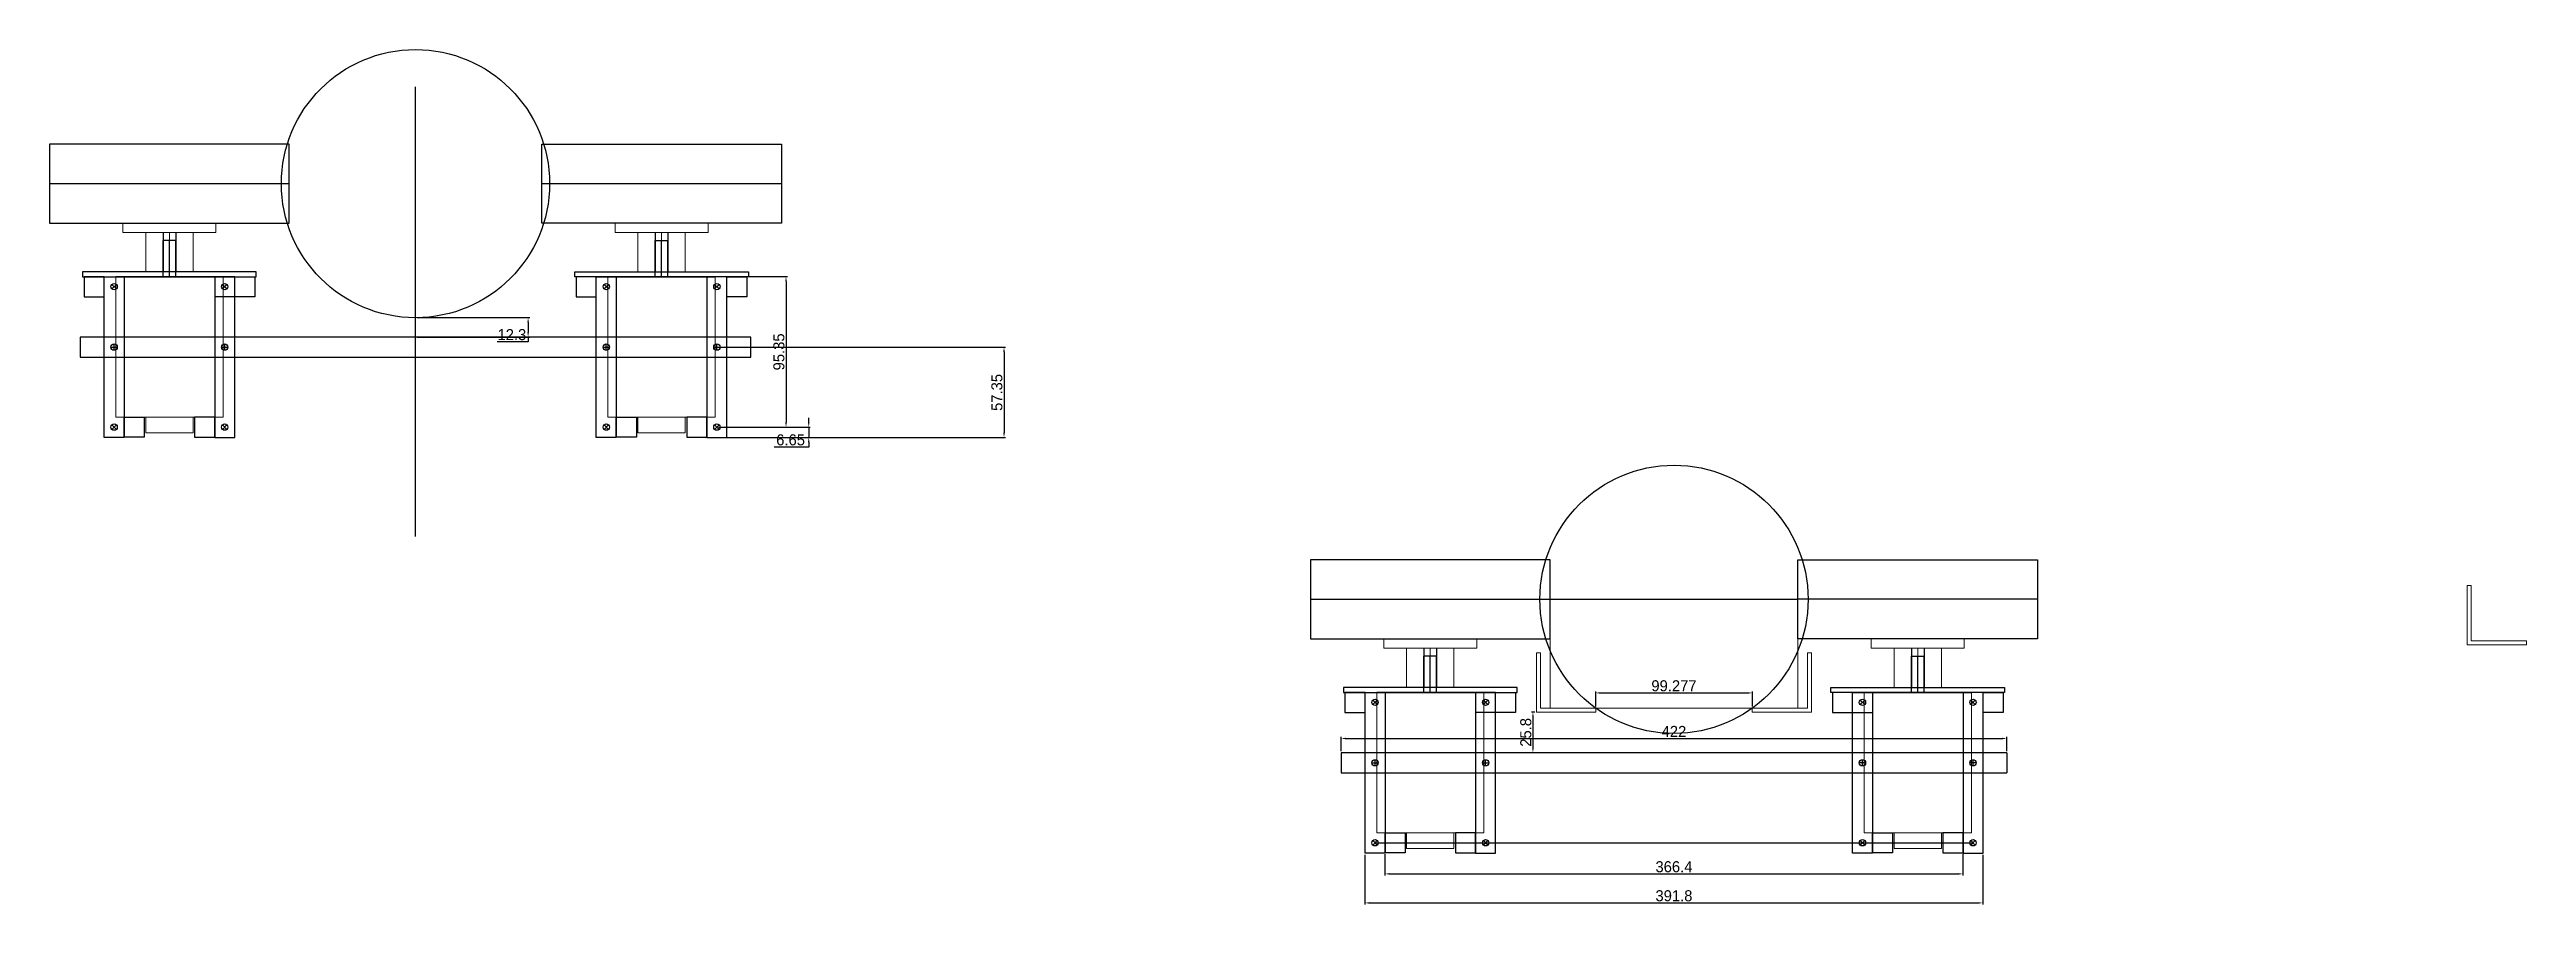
# Model space of a CAD drawing. Header units: millimetres. Extents: x -15418 to 43885, y -27590 to 23052.
# Drawn here: x 42315 to 43885, y -3954 to -3412 of the extents above; entities that cross this region are included whole.
import ezdxf

# ---------------------------------------------------------------- set-up
doc = ezdxf.new("R2010")
doc.units = ezdxf.units.MM
doc.header["$LTSCALE"] = 0.5
doc.layers.get('0').update_dxf_attribs({"lineweight": 5})
doc.layers.get('Defpoints').update_dxf_attribs({"color": 4})
for name, color, linetype in [('Layer1', 1, 'Continuous'), ('Layer2', 2, 'Continuous'), ('Layer4', 6, 'Continuous')]:
    doc.layers.add(name, color=color, linetype=linetype)
doc.layers.add('Layer9', color=3, linetype='Continuous', lineweight=5)
doc.dimstyles.new('ISO-25', dxfattribs={"dimtxt": 7, "dimasz": 3, "dimexe": 1, "dimexo": 1, "dimgap": 1, "dimtad": 1, "dimtoh": 1, "dimdec": 3, "dimdsep": 46, "dimtxsty": 'Standard', "dimcen": 2.5, "dimadec": 0, "dimazin": 0, "dimtfac": 1, "dimtdec": 3, "dimtmove": 0, "dimatfit": 3, "dimfxl": 1, "dimarcsym": 1})

msp = doc.modelspace()

# ---------------------------------------------------------------- blocks, each defined once
blk = doc.blocks.new('*D78')
at = {"layer": 'Defpoints', "color": 0, "transparency": 16777216}
for p in [(42546.7, -3582.1), (42546.7, -3594.4), (42618.1, -3594.4)]:
    blk.add_point(p, dxfattribs=at)
at = {"layer": 'Layer9', "color": 0, "lineweight": -2, "transparency": 16777216}
for p, q in [((42547.7, -3582.1), (42619.1, -3582.1)), ((42547.7, -3594.4), (42619.1, -3594.4)), ((42618.1, -3585.1), (42618.1, -3591.4)), ((42618.1, -3594.4), (42618.1, -3597.4)), ((42618.1, -3597.4), (42598.5, -3597.4))]:
    blk.add_line(p, q, dxfattribs=at)
at = {"layer": 'Layer9', "color": 0, "transparency": 16777216}
for points in [[(42617.6, -3585.1), (42618.6, -3585.1), (42618.1, -3582.1)], [(42617.6, -3591.4), (42618.6, -3591.4), (42618.1, -3594.4)]]:
    blk.add_solid(points, dxfattribs=at)
at = {"layer": 'Layer9', "color": 0, "transparency": 16777216, "insert": (42607.8, -3592.9), "char_height": 7, "attachment_point": 5}
blk.add_mtext('12.3', dxfattribs=at)
blk = doc.blocks.new('*D111')
at = {"layer": 'Defpoints', "color": 0, "transparency": 16777216}
for p in [(43133.5, -3857.9), (43555.5, -3848.9), (43555.5, -3857.9)]:
    blk.add_point(p, dxfattribs=at)
at = {"layer": 'Layer1', "color": 0, "lineweight": -2, "transparency": 16777216}
for p, q in [((43133.5, -3856.9), (43133.5, -3847.9)), ((43136.5, -3848.9), (43552.5, -3848.9)), ((43555.5, -3856.9), (43555.5, -3847.9))]:
    blk.add_line(p, q, dxfattribs=at)
at = {"layer": 'Layer1', "color": 0, "transparency": 16777216}
for points in [[(43136.5, -3848.4), (43136.5, -3849.4), (43133.5, -3848.9)], [(43552.5, -3848.4), (43552.5, -3849.4), (43555.5, -3848.9)]]:
    blk.add_solid(points, dxfattribs=at)
at = {"layer": 'Layer1', "color": 0, "transparency": 16777216, "insert": (43344.5, -3844.4), "char_height": 7, "attachment_point": 5}
blk.add_mtext('422', dxfattribs=at)
blk = doc.blocks.new('*D112')
at = {"layer": 'Defpoints', "color": 0, "transparency": 16777216}
for p in [(42737.8, -3556.1), (42737.8, -3651.5), (42781.6, -3651.5)]:
    blk.add_point(p, dxfattribs=at)
at = {"layer": 'Layer1', "color": 0, "lineweight": -2, "transparency": 16777216}
for p, q in [((42738.8, -3556.1), (42782.6, -3556.1)), ((42781.6, -3559.1), (42781.6, -3648.5)), ((42738.8, -3651.5), (42782.6, -3651.5))]:
    blk.add_line(p, q, dxfattribs=at)
at = {"layer": 'Layer1', "color": 0, "transparency": 16777216}
for points in [[(42781.1, -3559.1), (42782.1, -3559.1), (42781.6, -3556.1)], [(42781.1, -3648.5), (42782.1, -3648.5), (42781.6, -3651.5)]]:
    blk.add_solid(points, dxfattribs=at)
at = {"layer": 'Layer1', "color": 0, "transparency": 16777216, "insert": (42777.1, -3603.8), "char_height": 7, "attachment_point": 5, "rotation": 90}
blk.add_mtext('95.35', dxfattribs=at)
blk = doc.blocks.new('*D113')
at = {"layer": 'Defpoints', "color": 0, "transparency": 16777216}
for p in [(42737.8, -3651.5), (42737.8, -3658.1), (42796, -3658.1)]:
    blk.add_point(p, dxfattribs=at)
at = {"layer": 'Layer1', "color": 0, "lineweight": -2, "transparency": 16777216}
for p, q in [((42738.8, -3651.5), (42797, -3651.5)), ((42738.8, -3658.1), (42797, -3658.1)), ((42796, -3648.5), (42796, -3645.5)), ((42796, -3651.5), (42796, -3658.1)), ((42796, -3664.1), (42774, -3664.1)), ((42796, -3661.1), (42796, -3664.1))]:
    blk.add_line(p, q, dxfattribs=at)
at = {"layer": 'Layer1', "color": 0, "transparency": 16777216}
for points in [[(42795.5, -3648.5), (42796.5, -3648.5), (42796, -3651.5)], [(42795.5, -3661.1), (42796.5, -3661.1), (42796, -3658.1)]]:
    blk.add_solid(points, dxfattribs=at)
at = {"layer": 'Layer1', "color": 0, "transparency": 16777216, "insert": (42784.5, -3659.6), "char_height": 7, "attachment_point": 5}
blk.add_mtext('6.65', dxfattribs=at)
blk = doc.blocks.new('*D114')
at = {"layer": 'Defpoints', "color": 0, "transparency": 16777216}
for p in [(42737.8, -3600.8), (42737.8, -3658.1), (42919.8, -3658.1)]:
    blk.add_point(p, dxfattribs=at)
at = {"layer": 'Layer1', "color": 0, "lineweight": -2, "transparency": 16777216}
for p, q in [((42738.8, -3600.8), (42920.8, -3600.8)), ((42919.8, -3603.8), (42919.8, -3655.1)), ((42738.8, -3658.1), (42920.8, -3658.1))]:
    blk.add_line(p, q, dxfattribs=at)
at = {"layer": 'Layer1', "color": 0, "transparency": 16777216}
for points in [[(42919.3, -3603.8), (42920.3, -3603.8), (42919.8, -3600.8)], [(42919.3, -3655.1), (42920.3, -3655.1), (42919.8, -3658.1)]]:
    blk.add_solid(points, dxfattribs=at)
at = {"layer": 'Layer1', "color": 0, "transparency": 16777216, "insert": (42915.3, -3629.5), "char_height": 7, "attachment_point": 5, "rotation": 90}
blk.add_mtext('57.35', dxfattribs=at)
blk = doc.blocks.new('*D115')
at = {"layer": 'Defpoints', "color": 0, "transparency": 16777216}
for p in [(43148.6, -3921.6), (43540.4, -3921.6), (43540.4, -3953.1)]:
    blk.add_point(p, dxfattribs=at)
at = {"layer": 'Layer4', "color": 0, "lineweight": -2, "transparency": 16777216}
for p, q in [((43148.6, -3922.6), (43148.6, -3954.1)), ((43540.4, -3922.6), (43540.4, -3954.1)), ((43151.6, -3953.1), (43537.4, -3953.1))]:
    blk.add_line(p, q, dxfattribs=at)
at = {"layer": 'Layer4', "color": 0, "transparency": 16777216}
for points in [[(43151.6, -3952.6), (43151.6, -3953.6), (43148.6, -3953.1)], [(43537.4, -3952.6), (43537.4, -3953.6), (43540.4, -3953.1)]]:
    blk.add_solid(points, dxfattribs=at)
at = {"layer": 'Layer4', "color": 0, "transparency": 16777216, "insert": (43344.5, -3948.6), "char_height": 7, "attachment_point": 5}
blk.add_mtext('391.8', dxfattribs=at)
blk = doc.blocks.new('*D116')
at = {"layer": 'Defpoints', "color": 0, "transparency": 16777216}
for p in [(43161.3, -3921.3), (43527.7, -3921.3), (43527.7, -3934.7)]:
    blk.add_point(p, dxfattribs=at)
at = {"layer": 'Layer4', "color": 0, "lineweight": -2, "transparency": 16777216}
for p, q in [((43161.3, -3922.3), (43161.3, -3935.7)), ((43527.7, -3922.3), (43527.7, -3935.7)), ((43164.3, -3934.7), (43524.7, -3934.7))]:
    blk.add_line(p, q, dxfattribs=at)
at = {"layer": 'Layer4', "color": 0, "transparency": 16777216}
for points in [[(43164.3, -3934.2), (43164.3, -3935.2), (43161.3, -3934.7)], [(43524.7, -3934.2), (43524.7, -3935.2), (43527.7, -3934.7)]]:
    blk.add_solid(points, dxfattribs=at)
at = {"layer": 'Layer4', "color": 0, "transparency": 16777216, "insert": (43344.5, -3930.2), "char_height": 7, "attachment_point": 5}
blk.add_mtext('366.4', dxfattribs=at)
blk = doc.blocks.new('*D191')
at = {"layer": 'Defpoints', "color": 0, "transparency": 16777216}
for p in [(43294.9, -3829.6), (43394.2, -3820), (43394.2, -3829.6)]:
    blk.add_point(p, dxfattribs=at)
at = {"layer": 'Layer9', "color": 0, "lineweight": -2, "transparency": 16777216}
for p, q in [((43294.9, -3828.6), (43294.9, -3819)), ((43297.9, -3820), (43391.2, -3820)), ((43394.2, -3828.6), (43394.2, -3819))]:
    blk.add_line(p, q, dxfattribs=at)
at = {"layer": 'Layer9', "color": 0, "transparency": 16777216}
for points in [[(43297.9, -3819.5), (43297.9, -3820.5), (43294.9, -3820)], [(43391.2, -3819.5), (43391.2, -3820.5), (43394.2, -3820)]]:
    blk.add_solid(points, dxfattribs=at)
at = {"layer": 'Layer9', "color": 0, "transparency": 16777216, "insert": (43344.5, -3815.5), "char_height": 7, "attachment_point": 5}
blk.add_mtext('99.277', dxfattribs=at)
blk = doc.blocks.new('*D216')
at = {"layer": 'Defpoints', "color": 0, "transparency": 16777216}
for p in [(43257.4, -3832.1), (43255.1, -3857.9), (43257.4, -3857.9)]:
    blk.add_point(p, dxfattribs=at)
at = {"layer": 'Layer9', "color": 0, "lineweight": -2, "transparency": 16777216}
for p, q in [((43256.4, -3832.1), (43254.1, -3832.1)), ((43255.1, -3835.1), (43255.1, -3854.9)), ((43256.4, -3857.9), (43254.1, -3857.9))]:
    blk.add_line(p, q, dxfattribs=at)
at = {"layer": 'Layer9', "color": 0, "transparency": 16777216}
for points in [[(43254.6, -3835.1), (43255.6, -3835.1), (43255.1, -3832.1)], [(43254.6, -3854.9), (43255.6, -3854.9), (43255.1, -3857.9)]]:
    blk.add_solid(points, dxfattribs=at)
at = {"layer": 'Layer9', "color": 0, "transparency": 16777216, "insert": (43250.6, -3845), "char_height": 7, "attachment_point": 5, "rotation": 90}
blk.add_mtext('25.8', dxfattribs=at)

# ---------------------------------------------------------------- dimensions: what is measured, and where the dimension line sits
at = {"layer": 'Layer1', "transparency": 33554661}
for base, p1, p2, picture, middle in [((42781.6341, -3651.4829), (42737.7617, -3556.1329), (42737.7617, -3651.4829), '*D112', (42777.1341, -3603.8079)), ((42919.8052, -3658.1329), (42737.7617, -3600.7829), (42737.7617, -3658.1329), '*D114', (42915.3052, -3629.4579)), ((42795.9646, -3658.1329), (42737.7617, -3651.4829), (42737.7617, -3658.1329), '*D113', (42784.4646, -3659.6329))]:
    dim = msp.add_linear_dim(base=base, p1=p1, p2=p2, angle=90, dimstyle='ISO-25', dxfattribs=at)
    dim.commit()
    dim.dimension.update_dxf_attribs({"geometry": picture, "text_midpoint": middle})
dim = msp.add_linear_dim(base=(43555.5408, -3848.8856), p1=(43133.5408, -3857.9495), p2=(43555.5408, -3857.9495), dimstyle='ISO-25', dxfattribs=at)
dim.commit()
dim.dimension.update_dxf_attribs({"geometry": '*D111', "text_midpoint": (43344.5408, -3844.3856)})
at = {"layer": 'Layer4', "transparency": 33554661}
for base, p1, p2, picture, middle in [((43540.4408, -3953.0781), (43148.6408, -3921.6495), (43540.4408, -3921.6495), '*D115', (43344.5408, -3948.5781)), ((43527.7408, -3934.739), (43161.3408, -3921.3495), (43527.7408, -3921.3495), '*D116', (43344.5408, -3930.239))]:
    dim = msp.add_linear_dim(base=base, p1=p1, p2=p2, dimstyle='ISO-25', dxfattribs=at)
    dim.commit()
    dim.dimension.update_dxf_attribs({"geometry": picture, "text_midpoint": middle})
at = {"layer": 'Layer9', "transparency": 33554661}
for base, p1, p2, picture, middle in [((42618.1478, -3594.4329), (42546.7117, -3582.1329), (42546.7117, -3594.4329), '*D78', (42607.8145, -3592.9329)), ((43255.0662, -3857.9495), (43257.4021, -3832.1495), (43257.4021, -3857.9495), '*D216', (43250.5662, -3845.0495))]:
    dim = msp.add_linear_dim(base=base, p1=p1, p2=p2, angle=90, dimstyle='ISO-25', dxfattribs=at)
    dim.commit()
    dim.dimension.update_dxf_attribs({"geometry": picture, "text_midpoint": middle})
dim = msp.add_linear_dim(base=(43394.1795, -3820.0194), p1=(43294.9021, -3829.6495), p2=(43394.1795, -3829.6495), dimstyle='ISO-25', dxfattribs=at)
dim.commit()
dim.dimension.update_dxf_attribs({"geometry": '*D191', "text_midpoint": (43344.5408, -3815.5194)})

# ---------------------------------------------------------------- linework, layer by layer
at = {"transparency": 33554661}
for p, q in [((42420.2117, -3522.1329), (42361.2117, -3522.1329)), ((42361.2117, -3522.1329), (42361.2117, -3528.1329)), ((42361.2117, -3528.1329), (42420.2117, -3528.1329)), ((42375.7117, -3528.1329), (42375.7117, -3553.1329)), ((42390.7117, -3528.1329), (42390.7117, -3553.1329)), ((42405.7117, -3528.1329), (42405.7117, -3553.1329)), ((42420.2117, -3528.1329), (42420.2117, -3522.1329)), ((42673.2117, -3522.1329), (42732.2117, -3522.1329)), ((42673.2117, -3528.1329), (42673.2117, -3522.1329)), ((42732.2117, -3528.1329), (42673.2117, -3528.1329)), ((42687.7117, -3528.1329), (42687.7117, -3553.1329)), ((42702.7117, -3528.1329), (42702.7117, -3553.1329)), ((42717.7117, -3528.1329), (42717.7117, -3553.1329)), ((42732.2117, -3522.1329), (42732.2117, -3528.1329)), ((42356.7117, -3645.1329), (42356.7117, -3556.1329)), ((42375.7117, -3553.1329), (42405.7117, -3553.1329)), ((42424.7117, -3556.1329), (42424.7117, -3645.1329)), ((42668.7117, -3556.1329), (42668.7117, -3645.1329)), ((42717.7117, -3553.1329), (42687.7117, -3553.1329)), ((42736.7117, -3645.1329), (42736.7117, -3556.1329)), ((42424.7117, -3645.1329), (42356.7117, -3645.1329)), ((42375.7117, -3655.1829), (42375.7117, -3645.1329)), ((42375.7117, -3645.1329), (42405.7117, -3645.1329)), ((42405.7117, -3655.1829), (42375.7117, -3655.1829)), ((42405.7117, -3645.1329), (42405.7117, -3655.1829)), ((42668.7117, -3645.1329), (42736.7117, -3645.1329)), ((42687.7117, -3645.1329), (42687.7117, -3655.1829)), ((42717.7117, -3645.1329), (42687.7117, -3645.1329)), ((42687.7117, -3655.1829), (42717.7117, -3655.1829)), ((42717.7117, -3655.1829), (42717.7117, -3645.1329)), ((43219.5408, -3785.6495), (43160.5408, -3785.6495)), ((43160.5408, -3785.6495), (43160.5408, -3791.6495)), ((43160.5408, -3791.6495), (43219.5408, -3791.6495)), ((43175.0408, -3791.6495), (43175.0408, -3816.6495)), ((43190.0408, -3791.6495), (43190.0408, -3816.6495)), ((43205.0408, -3791.6495), (43205.0408, -3816.6495)), ((43219.5408, -3791.6495), (43219.5408, -3785.6495)), ((43469.5408, -3785.6495), (43528.5408, -3785.6495)), ((43469.5408, -3791.6495), (43469.5408, -3785.6495)), ((43528.5408, -3791.6495), (43469.5408, -3791.6495)), ((43484.0408, -3791.6495), (43484.0408, -3816.6495)), ((43499.0408, -3791.6495), (43499.0408, -3816.6495)), ((43514.0408, -3791.6495), (43514.0408, -3816.6495)), ((43528.5408, -3785.6495), (43528.5408, -3791.6495)), ((43156.0408, -3908.6495), (43156.0408, -3819.6495)), ((43175.0408, -3816.6495), (43205.0408, -3816.6495)), ((43224.0408, -3819.6495), (43224.0408, -3908.6495)), ((43465.0408, -3819.6495), (43465.0408, -3908.6495)), ((43514.0408, -3816.6495), (43484.0408, -3816.6495)), ((43533.0408, -3908.6495), (43533.0408, -3819.6495)), ((43224.0408, -3908.6495), (43156.0408, -3908.6495)), ((43175.0408, -3918.6995), (43175.0408, -3908.6495)), ((43175.0408, -3908.6495), (43205.0408, -3908.6495)), ((43205.0408, -3908.6495), (43205.0408, -3918.6995)), ((43465.0408, -3908.6495), (43533.0408, -3908.6495)), ((43484.0408, -3908.6495), (43484.0408, -3918.6995)), ((43514.0408, -3908.6495), (43484.0408, -3908.6495)), ((43514.0408, -3918.6995), (43514.0408, -3908.6495)), ((43205.0408, -3918.6995), (43175.0408, -3918.6995)), ((43484.0408, -3918.6995), (43514.0408, -3918.6995))]:
    msp.add_line(p, q, dxfattribs=at)
at = {"layer": 'Layer1', "transparency": 33554661}
for p, q in [((42546.7117, -3720.728), (42546.7117, -3435.6939)), ((42466.7117, -3472.1329), (42314.7117, -3472.1329)), ((42314.7117, -3472.1329), (42314.7117, -3522.1329)), ((42466.7117, -3522.1329), (42466.7117, -3472.1329)), ((42626.7117, -3522.1329), (42626.7117, -3472.1329)), ((42626.7117, -3472.1329), (42778.7117, -3472.1329)), ((42778.7117, -3472.1329), (42778.7117, -3522.1329)), ((42314.7117, -3497.1329), (42466.7117, -3497.1329)), ((42626.7117, -3497.1329), (42778.7117, -3497.1329)), ((42314.7117, -3522.1329), (42466.7117, -3522.1329)), ((42778.7117, -3522.1329), (42626.7117, -3522.1329)), ((42386.7117, -3556.1329), (42386.7117, -3533.1329)), ((42394.7117, -3533.1329), (42386.7117, -3533.1329)), ((42390.7117, -3556.1329), (42390.7117, -3533.1329)), ((42394.7117, -3556.1329), (42394.7117, -3533.1329)), ((42698.7117, -3556.1329), (42698.7117, -3533.1329)), ((42698.7117, -3533.1329), (42706.7117, -3533.1329)), ((42702.7117, -3556.1329), (42702.7117, -3533.1329)), ((42706.7117, -3556.1329), (42706.7117, -3533.1329)), ((42445.7117, -3553.1329), (42335.7117, -3553.1329)), ((42335.7117, -3553.1329), (42335.7117, -3556.1329)), ((42335.7117, -3556.1329), (42445.7117, -3556.1329)), ((42349.3117, -3556.1329), (42336.6117, -3556.1329)), ((42336.6117, -3556.1329), (42336.6117, -3568.8329)), ((42349.3117, -3568.8329), (42349.3117, -3556.1329)), ((42349.3117, -3556.1329), (42362.0117, -3556.1329)), ((42349.3117, -3658.1329), (42349.3117, -3556.1329)), ((42357.0759, -3561.0687), (42354.2475, -3563.8971)), ((42357.0759, -3563.8971), (42354.2475, -3561.0687)), ((42424.7117, -3556.1329), (42356.7117, -3556.1329)), ((42362.0117, -3556.1329), (42362.0117, -3658.1329)), ((42394.7117, -3556.1329), (42386.7117, -3556.1329)), ((42432.1117, -3556.1329), (42419.4117, -3556.1329)), ((42419.4117, -3556.1329), (42419.4117, -3658.1329)), ((42427.1759, -3561.0687), (42424.3475, -3563.8971)), ((42427.1759, -3563.8971), (42424.3475, -3561.0687)), ((42432.1117, -3556.1329), (42444.8117, -3556.1329)), ((42432.1117, -3568.8329), (42432.1117, -3556.1329)), ((42432.1117, -3658.1329), (42432.1117, -3556.1329)), ((42444.8117, -3556.1329), (42444.8117, -3568.8329)), ((42445.7117, -3556.1329), (42445.7117, -3553.1329)), ((42647.7117, -3556.1329), (42647.7117, -3553.1329)), ((42647.7117, -3553.1329), (42757.7117, -3553.1329)), ((42757.7117, -3556.1329), (42647.7117, -3556.1329)), ((42661.3117, -3556.1329), (42648.6117, -3556.1329)), ((42648.6117, -3556.1329), (42648.6117, -3568.8329)), ((42661.3117, -3568.8329), (42661.3117, -3556.1329)), ((42661.3117, -3556.1329), (42674.0117, -3556.1329)), ((42661.3117, -3658.1329), (42661.3117, -3556.1329)), ((42666.2475, -3561.0687), (42669.0759, -3563.8971)), ((42666.2475, -3563.8971), (42669.0759, -3561.0687)), ((42668.7117, -3556.1329), (42736.7117, -3556.1329)), ((42674.0117, -3556.1329), (42674.0117, -3658.1329)), ((42698.7117, -3556.1329), (42706.7117, -3556.1329)), ((42744.1117, -3556.1329), (42731.4117, -3556.1329)), ((42731.4117, -3556.1329), (42731.4117, -3658.1329)), ((42736.3475, -3561.0687), (42739.1759, -3563.8971)), ((42736.3475, -3563.8971), (42739.1759, -3561.0687)), ((42744.1117, -3556.1329), (42756.8117, -3556.1329)), ((42744.1117, -3568.8329), (42744.1117, -3556.1329)), ((42744.1117, -3658.1329), (42744.1117, -3556.1329)), ((42756.8117, -3556.1329), (42756.8117, -3568.8329)), ((42757.7117, -3553.1329), (42757.7117, -3556.1329)), ((42336.6117, -3568.8329), (42349.3117, -3568.8329)), ((42444.8117, -3568.8329), (42419.4117, -3568.8329)), ((42648.6117, -3568.8329), (42661.3117, -3568.8329)), ((42756.8117, -3568.8329), (42744.1117, -3568.8329)), ((42334.2117, -3594.4329), (42334.2117, -3607.1329)), ((42759.2117, -3594.4329), (42334.2117, -3594.4329)), ((42759.2117, -3607.1329), (42759.2117, -3594.4329)), ((42334.2117, -3607.1329), (42759.2117, -3607.1329)), ((42353.6617, -3600.7829), (42357.6617, -3600.7829)), ((42355.6617, -3602.7829), (42355.6617, -3598.7829)), ((42423.7617, -3600.7829), (42427.7617, -3600.7829)), ((42425.7617, -3602.7829), (42425.7617, -3598.7829)), ((42665.6617, -3600.7829), (42669.6617, -3600.7829)), ((42667.6617, -3602.7829), (42667.6617, -3598.7829)), ((42735.7617, -3600.7829), (42739.7617, -3600.7829)), ((42737.7617, -3602.7829), (42737.7617, -3598.7829)), ((42362.0117, -3658.1329), (42349.3117, -3658.1329)), ((42354.2475, -3650.0687), (42357.0759, -3652.8971)), ((42354.2475, -3652.8971), (42357.0759, -3650.0687)), ((42362.0117, -3657.8329), (42362.0117, -3645.1329)), ((42362.0117, -3645.1329), (42374.7117, -3645.1329)), ((42362.0117, -3657.8329), (42362.0117, -3645.1329)), ((42362.0117, -3645.1329), (42374.7117, -3645.1329)), ((42374.7117, -3657.8329), (42362.0117, -3657.8329)), ((42374.7117, -3657.8329), (42362.0117, -3657.8329)), ((42374.7117, -3645.1329), (42374.7117, -3657.8329)), ((42374.7117, -3645.1329), (42374.7117, -3657.8329)), ((42406.7117, -3645.1329), (42406.7117, -3657.8329)), ((42419.4117, -3645.1329), (42406.7117, -3645.1329)), ((42406.7117, -3657.8329), (42419.4117, -3657.8329)), ((42419.4117, -3657.8329), (42419.4117, -3645.1329)), ((42419.4117, -3658.1329), (42432.1117, -3658.1329)), ((42424.3475, -3650.0687), (42427.1759, -3652.8971)), ((42424.3475, -3652.8971), (42427.1759, -3650.0687)), ((42674.0117, -3658.1329), (42661.3117, -3658.1329)), ((42666.2475, -3650.0687), (42669.0759, -3652.8971)), ((42666.2475, -3652.8971), (42669.0759, -3650.0687)), ((42674.0117, -3657.8329), (42674.0117, -3645.1329)), ((42674.0117, -3645.1329), (42686.7117, -3645.1329)), ((42686.7117, -3657.8329), (42674.0117, -3657.8329)), ((42686.7117, -3645.1329), (42686.7117, -3657.8329)), ((42718.7117, -3645.1329), (42718.7117, -3657.8329)), ((42731.4117, -3645.1329), (42718.7117, -3645.1329)), ((42718.7117, -3645.1329), (42718.7117, -3657.8329)), ((42731.4117, -3645.1329), (42718.7117, -3645.1329)), ((42718.7117, -3657.8329), (42731.4117, -3657.8329)), ((42718.7117, -3657.8329), (42731.4117, -3657.8329)), ((42731.4117, -3657.8329), (42731.4117, -3645.1329)), ((42731.4117, -3657.8329), (42731.4117, -3645.1329)), ((42731.4117, -3658.1329), (42744.1117, -3658.1329)), ((42736.3475, -3650.0687), (42739.1759, -3652.8971)), ((42736.3475, -3652.8971), (42739.1759, -3650.0687)), ((43266.0408, -3735.6495), (43114.0408, -3735.6495)), ((43114.0408, -3735.6495), (43114.0408, -3785.6495)), ((43266.0408, -3785.6495), (43266.0408, -3735.6495)), ((43423.0408, -3785.6495), (43423.0408, -3735.6495)), ((43423.0408, -3735.6495), (43575.0408, -3735.6495)), ((43575.0408, -3735.6495), (43575.0408, -3785.6495)), ((43114.0408, -3760.6495), (43266.0408, -3760.6495)), ((43266.0408, -3760.6495), (43423.0408, -3760.6495)), ((43575.0408, -3760.6495), (43423.0408, -3760.6495)), ((43114.0408, -3785.6495), (43266.0408, -3785.6495)), ((43186.0408, -3819.6495), (43186.0408, -3796.6495)), ((43194.0408, -3796.6495), (43186.0408, -3796.6495)), ((43190.0408, -3819.6495), (43190.0408, -3796.6495)), ((43194.0408, -3819.6495), (43194.0408, -3796.6495)), ((43575.0408, -3785.6495), (43423.0408, -3785.6495)), ((43495.0408, -3819.6495), (43495.0408, -3796.6495)), ((43495.0408, -3796.6495), (43503.0408, -3796.6495)), ((43499.0408, -3819.6495), (43499.0408, -3796.6495)), ((43503.0408, -3819.6495), (43503.0408, -3796.6495)), ((43245.0408, -3816.6495), (43135.0408, -3816.6495)), ((43135.0408, -3816.6495), (43135.0408, -3819.6495)), ((43135.0408, -3819.6495), (43245.0408, -3819.6495)), ((43148.6408, -3819.6495), (43135.9408, -3819.6495)), ((43135.9408, -3819.6495), (43135.9408, -3832.3495)), ((43148.6408, -3832.3495), (43148.6408, -3819.6495)), ((43148.6408, -3819.6495), (43161.3408, -3819.6495)), ((43148.6408, -3921.6495), (43148.6408, -3819.6495)), ((43156.405, -3824.5852), (43153.5766, -3827.4137)), ((43156.405, -3827.4137), (43153.5766, -3824.5852)), ((43224.0408, -3819.6495), (43156.0408, -3819.6495)), ((43161.3408, -3819.6495), (43161.3408, -3921.6495)), ((43194.0408, -3819.6495), (43186.0408, -3819.6495)), ((43231.4408, -3819.6495), (43218.7408, -3819.6495)), ((43218.7408, -3819.6495), (43218.7408, -3921.6495)), ((43226.505, -3824.5852), (43223.6766, -3827.4137)), ((43226.505, -3827.4137), (43223.6766, -3824.5852)), ((43231.4408, -3819.6495), (43244.1408, -3819.6495)), ((43231.4408, -3832.3495), (43231.4408, -3819.6495)), ((43231.4408, -3921.6495), (43231.4408, -3819.6495)), ((43244.1408, -3819.6495), (43244.1408, -3832.3495)), ((43245.0408, -3819.6495), (43245.0408, -3816.6495)), ((43444.0408, -3819.6495), (43444.0408, -3816.6495)), ((43444.0408, -3816.6495), (43554.0408, -3816.6495)), ((43554.0408, -3819.6495), (43444.0408, -3819.6495)), ((43457.6408, -3819.6495), (43444.9408, -3819.6495)), ((43444.9408, -3819.6495), (43444.9408, -3832.3495)), ((43457.6408, -3832.3495), (43457.6408, -3819.6495)), ((43457.6408, -3819.6495), (43470.3408, -3819.6495)), ((43457.6408, -3921.6495), (43457.6408, -3819.6495)), ((43462.5766, -3824.5852), (43465.405, -3827.4137)), ((43462.5766, -3827.4137), (43465.405, -3824.5852)), ((43465.0408, -3819.6495), (43533.0408, -3819.6495)), ((43470.3408, -3819.6495), (43470.3408, -3921.6495)), ((43495.0408, -3819.6495), (43503.0408, -3819.6495)), ((43540.4408, -3819.6495), (43527.7408, -3819.6495)), ((43527.7408, -3819.6495), (43527.7408, -3921.6495)), ((43532.6766, -3824.5852), (43535.505, -3827.4137)), ((43532.6766, -3827.4137), (43535.505, -3824.5852)), ((43540.4408, -3819.6495), (43553.1408, -3819.6495)), ((43540.4408, -3832.3495), (43540.4408, -3819.6495)), ((43540.4408, -3921.6495), (43540.4408, -3819.6495)), ((43553.1408, -3819.6495), (43553.1408, -3832.3495)), ((43554.0408, -3816.6495), (43554.0408, -3819.6495)), ((43135.9408, -3832.3495), (43148.6408, -3832.3495)), ((43244.1408, -3832.3495), (43218.7408, -3832.3495)), ((43444.9408, -3832.3495), (43470.3408, -3832.3495)), ((43553.1408, -3832.3495), (43540.4408, -3832.3495)), ((43133.5408, -3857.9495), (43133.5408, -3870.6495)), ((43133.5408, -3857.9495), (43133.5408, -3870.6495)), ((43555.5408, -3857.9495), (43133.5408, -3857.9495)), ((43154.9908, -3866.2995), (43154.9908, -3862.2995)), ((43154.9908, -3866.2995), (43154.9908, -3862.2995)), ((43225.0908, -3866.2995), (43225.0908, -3862.2995)), ((43225.0908, -3866.2995), (43225.0908, -3862.2995)), ((43463.9908, -3866.2995), (43463.9908, -3862.2995)), ((43463.9908, -3866.2995), (43463.9908, -3862.2995)), ((43534.0908, -3866.2995), (43534.0908, -3862.2995)), ((43534.0908, -3866.2995), (43534.0908, -3862.2995)), ((43555.5408, -3857.9495), (43555.5408, -3870.6495)), ((43555.5408, -3857.9495), (43555.5408, -3870.6495)), ((43133.5408, -3870.6495), (43555.5408, -3870.6495)), ((43152.9908, -3864.2995), (43156.9908, -3864.2995)), ((43152.9908, -3864.2995), (43156.9908, -3864.2995)), ((43223.0908, -3864.2995), (43227.0908, -3864.2995)), ((43223.0908, -3864.2995), (43227.0908, -3864.2995)), ((43465.9908, -3864.2995), (43461.9908, -3864.2995)), ((43465.9908, -3864.2995), (43461.9908, -3864.2995)), ((43536.0908, -3864.2995), (43532.0908, -3864.2995)), ((43536.0908, -3864.2995), (43532.0908, -3864.2995)), ((43161.3408, -3921.3495), (43161.3408, -3908.6495)), ((43161.3408, -3908.6495), (43174.0408, -3908.6495)), ((43161.3408, -3921.3495), (43161.3408, -3908.6495)), ((43161.3408, -3908.6495), (43174.0408, -3908.6495)), ((43174.0408, -3908.6495), (43174.0408, -3921.3495)), ((43174.0408, -3908.6495), (43174.0408, -3921.3495)), ((43206.0408, -3908.6495), (43206.0408, -3921.3495)), ((43218.7408, -3908.6495), (43206.0408, -3908.6495)), ((43218.7408, -3921.3495), (43218.7408, -3908.6495)), ((43470.3408, -3921.3495), (43470.3408, -3908.6495)), ((43470.3408, -3908.6495), (43483.0408, -3908.6495)), ((43483.0408, -3908.6495), (43483.0408, -3921.3495)), ((43515.0408, -3908.6495), (43515.0408, -3921.3495)), ((43527.7408, -3908.6495), (43515.0408, -3908.6495)), ((43515.0408, -3908.6495), (43515.0408, -3921.3495)), ((43527.7408, -3908.6495), (43515.0408, -3908.6495)), ((43527.7408, -3921.3495), (43527.7408, -3908.6495)), ((43527.7408, -3921.3495), (43527.7408, -3908.6495)), ((43161.3408, -3921.6495), (43148.6408, -3921.6495)), ((43153.5766, -3913.5852), (43156.405, -3916.4137)), ((43153.5766, -3916.4137), (43156.405, -3913.5852)), ((43154.9908, -3914.9995), (43534.0908, -3914.9995)), ((43174.0408, -3921.3495), (43161.3408, -3921.3495)), ((43174.0408, -3921.3495), (43161.3408, -3921.3495)), ((43206.0408, -3921.3495), (43218.7408, -3921.3495)), ((43218.7408, -3921.6495), (43231.4408, -3921.6495)), ((43223.6766, -3913.5852), (43226.505, -3916.4137)), ((43223.6766, -3916.4137), (43226.505, -3913.5852)), ((43470.3408, -3921.6495), (43457.6408, -3921.6495)), ((43465.405, -3913.5852), (43462.5766, -3916.4137)), ((43465.405, -3916.4137), (43462.5766, -3913.5852)), ((43483.0408, -3921.3495), (43470.3408, -3921.3495)), ((43515.0408, -3921.3495), (43527.7408, -3921.3495)), ((43515.0408, -3921.3495), (43527.7408, -3921.3495)), ((43527.7408, -3921.6495), (43540.4408, -3921.6495)), ((43535.505, -3913.5852), (43532.6766, -3916.4137)), ((43535.505, -3916.4137), (43532.6766, -3913.5852))]:
    msp.add_line(p, q, dxfattribs=at)
for centre, radius in [((42546.7117, -3497.1329), 85), ((42355.6617, -3562.4829), 2), ((42425.7617, -3562.4829), 2), ((42667.6617, -3562.4829), 2), ((42737.7617, -3562.4829), 2), ((42355.6617, -3600.7829), 2), ((42425.7617, -3600.7829), 2), ((42667.6617, -3600.7829), 2), ((42737.7617, -3600.7829), 2), ((42355.6617, -3651.4829), 2), ((42425.7617, -3651.4829), 2), ((42667.6617, -3651.4829), 2), ((42737.7617, -3651.4829), 2), ((43344.5408, -3760.6495), 85), ((43154.9908, -3825.9995), 2), ((43225.0908, -3825.9995), 2), ((43463.9908, -3825.9995), 2), ((43534.0908, -3825.9995), 2), ((43154.9908, -3864.2995), 2), ((43154.9908, -3864.2995), 2), ((43225.0908, -3864.2995), 2), ((43225.0908, -3864.2995), 2), ((43463.9908, -3864.2995), 2), ((43463.9908, -3864.2995), 2), ((43534.0908, -3864.2995), 2), ((43534.0908, -3864.2995), 2), ((43154.9908, -3914.9995), 2), ((43225.0908, -3914.9995), 2), ((43463.9908, -3914.9995), 2), ((43534.0908, -3914.9995), 2)]:
    msp.add_circle(centre, radius, dxfattribs=at)
at = {"layer": 'Layer2', "transparency": 33554661}
for p, q in [((42386.7117, -3528.1329), (42386.7117, -3553.1329)), ((42394.7117, -3528.1329), (42394.7117, -3553.1329)), ((42698.7117, -3528.1329), (42698.7117, -3553.1329)), ((42706.7117, -3528.1329), (42706.7117, -3553.1329)), ((43186.0408, -3791.6495), (43186.0408, -3816.6495)), ((43194.0408, -3791.6495), (43194.0408, -3816.6495)), ((43495.0408, -3791.6495), (43495.0408, -3816.6495)), ((43503.0408, -3791.6495), (43503.0408, -3816.6495))]:
    msp.add_line(p, q, dxfattribs=at)
at = {"layer": 'Layer9', "transparency": 33554661}
for p, q in [((42349.3117, -3607.1329), (42432.1117, -3607.1329)), ((43847.4386, -3751.9127), (43847.4386, -3789.4127)), ((43849.9386, -3751.9127), (43847.4386, -3751.9127)), ((43849.9386, -3786.9127), (43849.9386, -3751.9127)), ((43266.0408, -3760.6495), (43266.0408, -3829.6495)), ((43423.0408, -3829.6495), (43423.0408, -3760.6495)), ((43257.4021, -3794.6495), (43257.4021, -3832.1495)), ((43259.9021, -3794.6495), (43257.4021, -3794.6495)), ((43259.9021, -3829.6495), (43259.9021, -3794.6495)), ((43429.1795, -3829.6495), (43429.1795, -3794.6495)), ((43429.1795, -3794.6495), (43431.6795, -3794.6495)), ((43431.6795, -3794.6495), (43431.6795, -3832.1495)), ((43847.4386, -3789.4127), (43884.9386, -3789.4127)), ((43884.9386, -3786.9127), (43849.9386, -3786.9127)), ((43884.9386, -3789.4127), (43884.9386, -3786.9127)), ((43294.9021, -3829.6495), (43259.9021, -3829.6495)), ((43266.0408, -3829.6495), (43423.0408, -3829.6495)), ((43294.9021, -3832.1495), (43294.9021, -3829.6495)), ((43394.1795, -3832.1495), (43394.1795, -3829.6495)), ((43394.1795, -3829.6495), (43429.1795, -3829.6495)), ((43257.4021, -3832.1495), (43294.9021, -3832.1495)), ((43431.6795, -3832.1495), (43394.1795, -3832.1495)), ((43148.6408, -3870.6495), (43231.4408, -3870.6495)), ((43148.6408, -3870.6495), (43231.4408, -3870.6495)), ((43540.4408, -3870.6495), (43457.6408, -3870.6495)), ((43540.4408, -3870.6495), (43457.6408, -3870.6495))]:
    msp.add_line(p, q, dxfattribs=at)

msp.set_redraw_order([(e.dxf.handle, doc.entitydb.next_handle()) for e in msp.query("TEXT MTEXT ATTDEF DIMENSION ARC_DIMENSION")])  # texts and dimensions are drawn at this point

doc.saveas('drawing.dxf')
